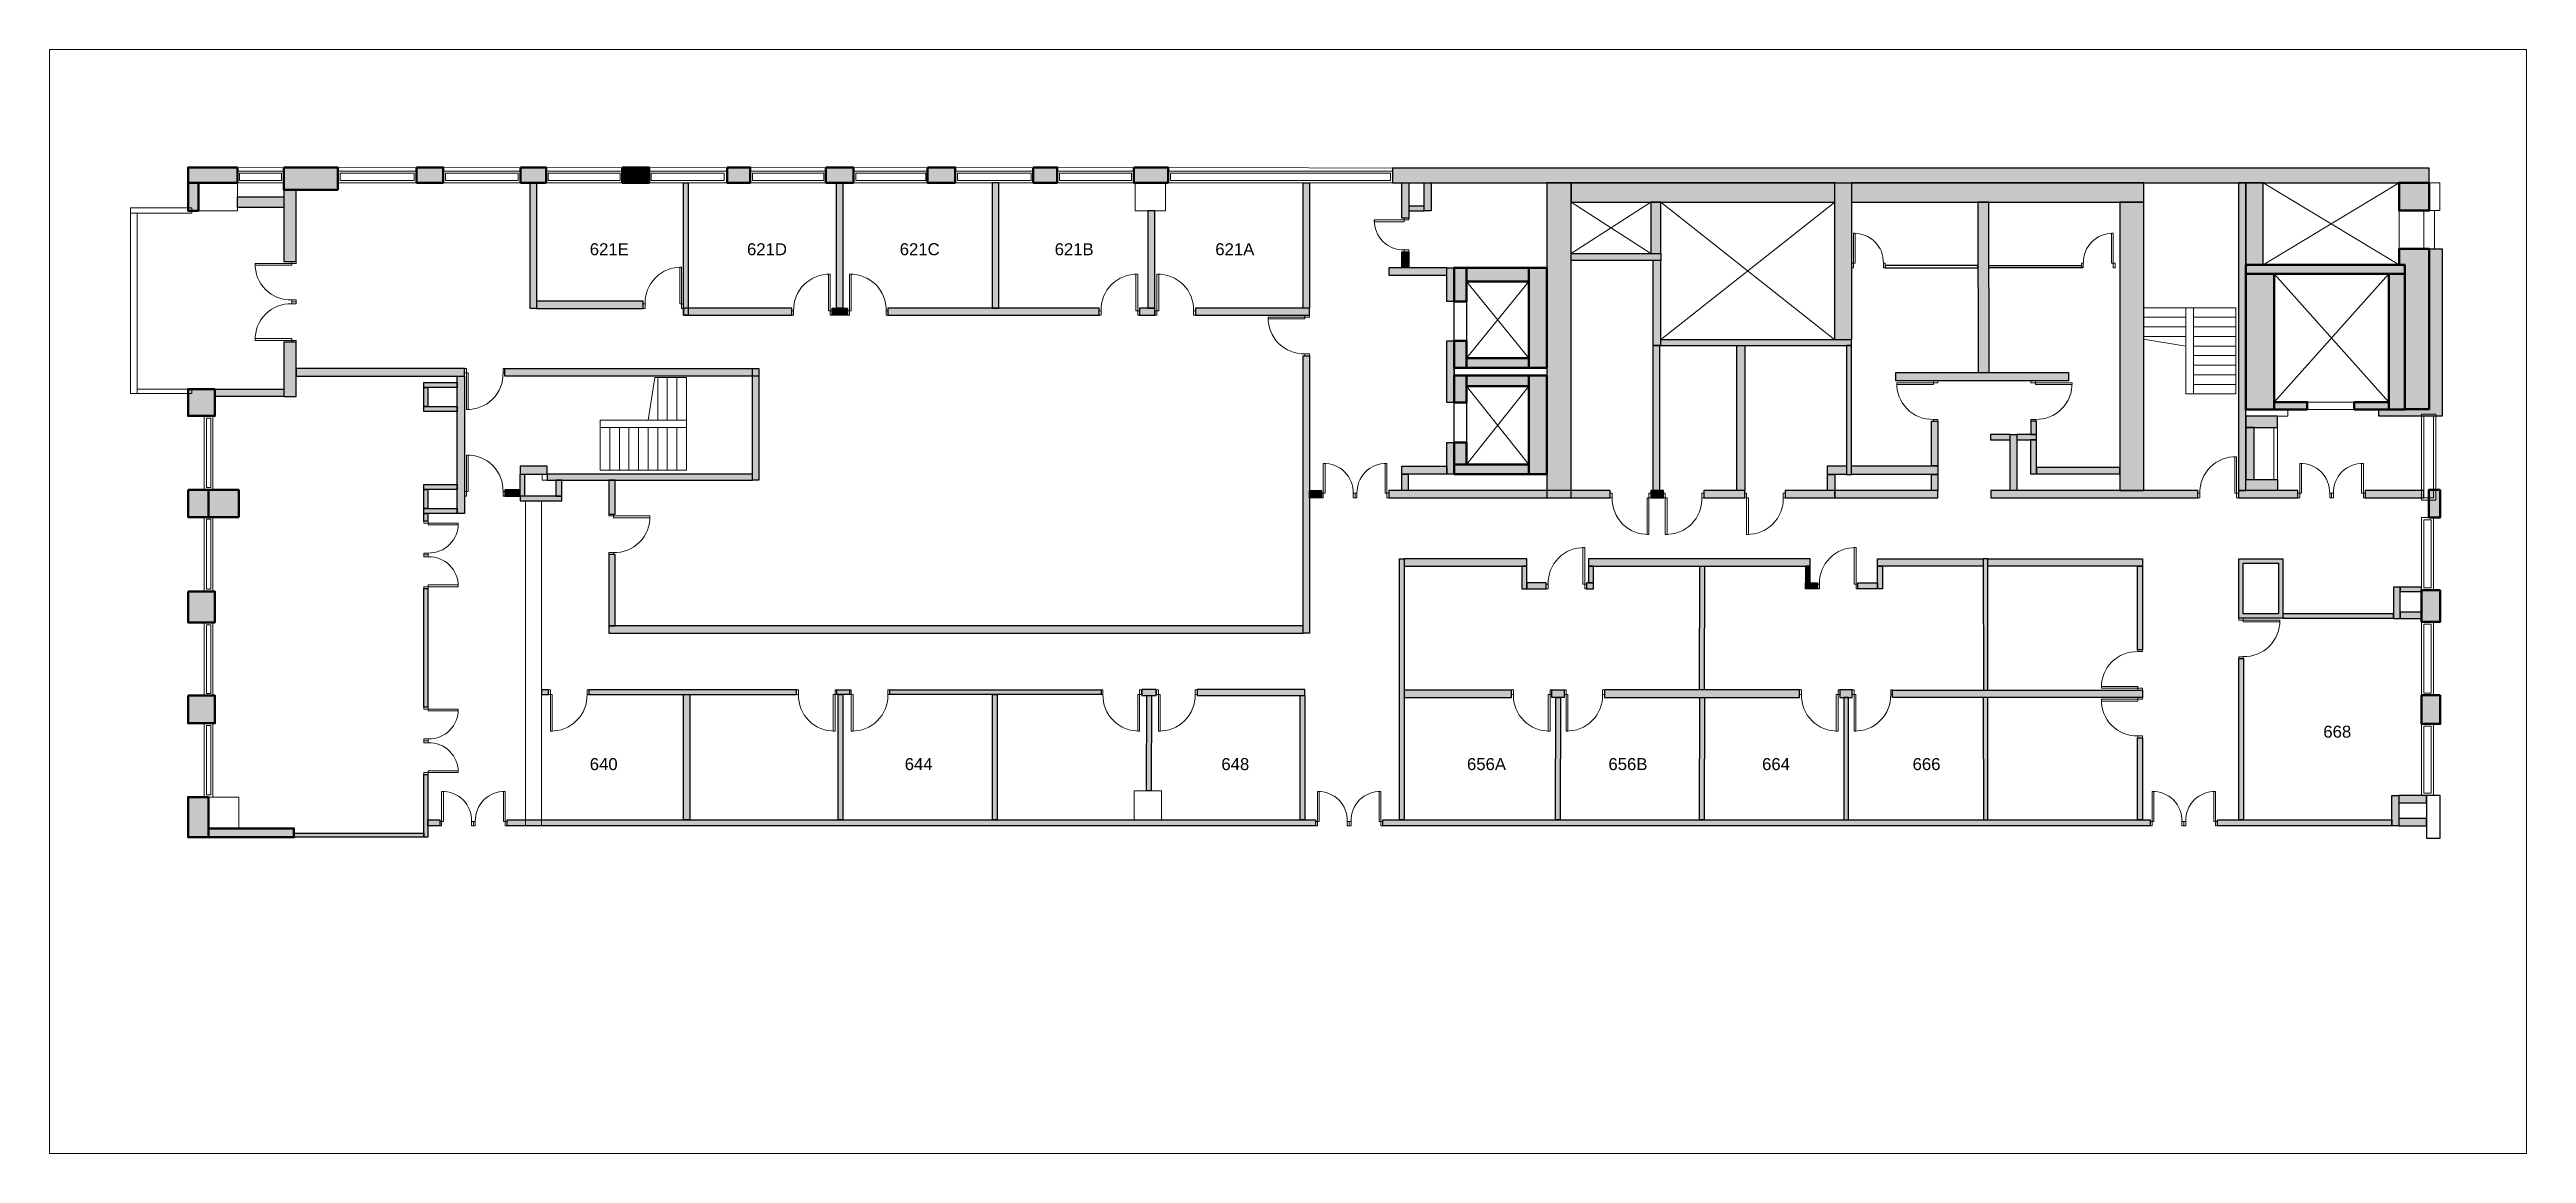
# Model space of a CAD drawing. Header units: millimetres. Extents: x 828494 to 5219521, y -272453 to 431064.
# Drawn here: x 2578504 to 2633695, y 12015 to 36612 of the extents above; entities that cross this region are included whole.
import ezdxf

# ---------------------------------------------------------------- set-up
doc = ezdxf.new("R2010")
doc.units = ezdxf.units.MM
doc.header["$LTSCALE"] = 5
doc.header["$MEASUREMENT"] = 0
doc.linetypes.add('1', pattern=[0])
for name, color, linetype, lineweight in [('Column-Mobius', 1, 'Continuous', 35), ('Elevation dark-Mobius', 40, 'Continuous', 18), ('Off-Mobius', 131, 'Continuous', 9), ('Sheet anno-Mobius', 7, '1', 13), ('Wall 150-Mobius', 50, 'Continuous', 30)]:
    doc.layers.add(name, color=color, linetype=linetype, lineweight=lineweight)
doc.styles.add('mobius1', font='arial.ttf')

msp = doc.modelspace()

# ---------------------------------------------------------------- texts
at = {"layer": 'Elevation dark-Mobius', "char_height": 266.7, "attachment_point": 1, "style": 'mobius1'}
for s, insert in [('621E', (2590541, 32295.8)), ('621D', (2594045, 32295.8)), ('621C', (2597447.5, 32295.8)), ('621B', (2600900, 32295.8)), ('621A', (2604479.5, 32295.8)), ('668', (2629168.5, 21545.8)), ('640', (2590541, 20823.8)), ('644', (2597559, 20823.8)), ('648', (2604614.5, 20823.8)), ('656A', (2610087.5, 20823.8)), ('656B', (2613239, 20823.8)), ('664', (2616662.5, 20823.8)), ('666', (2620017, 20823.8))]:
    msp.add_mtext_dynamic_manual_height_columns(s, width=2395.5, gutter_width=1, heights=[0], dxfattribs=dict(at, insert=insert))

# ---------------------------------------------------------------- blocks, each defined once
blk = doc.blocks.new('*U73')
for points in [[(-900, 100), (-858, 100), (-858, 0), (-900, 0)], [(0, 100), (-42, 100), (-42, 0), (0, 0)], [(-42, 0), (-42, -816), (-82, -816), (-82, 0)]]:
    blk.add_lwpolyline(points, close=True)
blk.add_arc((-65, -23), 793, 178.3123, 271.6877)
blk = doc.blocks.new('*U77')
for points in [[(42, 0), (42, 816), (82, 816), (82, 0)], [(0, -100), (42, -100), (42, 0), (0, 0)], [(900, -100), (858, -100), (858, 0), (900, 0)]]:
    blk.add_lwpolyline(points, close=True)
blk.add_arc((65, 23), 793, 358.3123, 91.6877)
blk = doc.blocks.new('*U78')
for points in [[(-750, 100), (-708, 100), (-708, 0), (-750, 0)], [(0, 100), (-42, 100), (-42, 0), (0, 0)], [(-42, 0), (-42, -666), (-82, -666), (-82, 0)]]:
    blk.add_lwpolyline(points, close=True)
blk.add_arc((-61, -19), 647, 178.3123, 271.6877)
blk = doc.blocks.new('*U79')
for points in [[(-42, 0), (-42, 816), (-82, 816), (-82, 0)], [(-900, -100), (-858, -100), (-858, 0), (-900, 0)], [(0, -100), (-42, -100), (-42, 0), (0, 0)]]:
    blk.add_lwpolyline(points, close=True)
blk.add_arc((-65, 23), 793, 88.3123, 181.6877)
blk = doc.blocks.new('*U80')
for points in [[(42, 0), (42, 816), (82, 816), (82, 0)], [(0, -100), (42, -100), (42, 0), (0, 0)], [(900, -100), (858, -100), (858, 0), (900, 0)]]:
    blk.add_lwpolyline(points, close=True)
blk.add_arc((65, 23), 793, 358.3123, 91.6877)
blk = doc.blocks.new('*U81')
for points in [[(0, 100), (42, 100), (42, 0), (0, 0)], [(900, 100), (858, 100), (858, 0), (900, 0)], [(42, 0), (42, -816), (82, -816), (82, 0)]]:
    blk.add_lwpolyline(points, close=True)
blk.add_arc((65, -23), 793, 268.3123, 1.6877)
blk = doc.blocks.new('*U82')
for points in [[(-900, 100), (-858, 100), (-858, 0), (-900, 0)], [(0, 100), (-42, 100), (-42, 0), (0, 0)], [(-42, 0), (-42, -816), (-82, -816), (-82, 0)]]:
    blk.add_lwpolyline(points, close=True)
blk.add_arc((-65, -23), 793, 178.3123, 271.6877)
blk = doc.blocks.new('*U83')
for points in [[(-42, 0), (-42, 666), (-82, 666), (-82, 0)], [(-750, -100), (-708, -100), (-708, 0), (-750, 0)], [(0, -100), (-42, -100), (-42, 0), (0, 0)]]:
    blk.add_lwpolyline(points, close=True)
blk.add_arc((-61, 19), 647, 88.3123, 181.6877)
blk = doc.blocks.new('*U84')
for points in [[(-750, 100), (-708, 100), (-708, 0), (-750, 0)], [(0, 100), (-42, 100), (-42, 0), (0, 0)], [(-42, 0), (-42, -666), (-82, -666), (-82, 0)]]:
    blk.add_lwpolyline(points, close=True)
blk.add_arc((-61, -19), 647, 178.3123, 271.6877)
blk = doc.blocks.new('*U75')
for points in [[(-42, 0), (-42, 816), (-82, 816), (-82, 0)], [(-900, -100), (-858, -100), (-858, 0), (-900, 0)], [(0, -100), (-42, -100), (-42, 0), (0, 0)]]:
    blk.add_lwpolyline(points, close=True)
blk.add_arc((-65, 23), 793, 88.3123, 181.6877)
blk = doc.blocks.new('*U85')
for points in [[(-900, 100), (-858, 100), (-858, 0), (-900, 0)], [(0, 100), (-42, 100), (-42, 0), (0, 0)], [(-42, 0), (-42, -816), (-82, -816), (-82, 0)]]:
    blk.add_lwpolyline(points, close=True)
blk.add_arc((-65, -23), 793, 178.3123, 271.6877)
blk = doc.blocks.new('*U74')
for points in [[(0, 100), (42, 100), (42, 0), (0, 0)], [(900, 100), (858, 100), (858, 0), (900, 0)], [(42, 0), (42, -816), (82, -816), (82, 0)]]:
    blk.add_lwpolyline(points, close=True)
blk.add_arc((65, -23), 793, 268.3123, 1.6877)
blk = doc.blocks.new('*U86')
for points in [[(-900, 100), (-858, 100), (-858, 0), (-900, 0)], [(0, 100), (-42, 100), (-42, 0), (0, 0)], [(-42, 0), (-42, -816), (-82, -816), (-82, 0)]]:
    blk.add_lwpolyline(points, close=True)
blk.add_arc((-65, -23), 793, 178.3123, 271.6877)
blk = doc.blocks.new('*U90')
for points in [[(0, 100), (42, 100), (42, 0), (0, 0)], [(900, 100), (858, 100), (858, 0), (900, 0)], [(42, 0), (42, -816), (82, -816), (82, 0)]]:
    blk.add_lwpolyline(points, close=True)
blk.add_arc((65, -23), 793, 268.3123, 1.6877)
blk = doc.blocks.new('*U91')
for points in [[(-42, 0), (-42, 816), (-82, 816), (-82, 0)], [(-900, -100), (-858, -100), (-858, 0), (-900, 0)], [(0, -100), (-42, -100), (-42, 0), (0, 0)]]:
    blk.add_lwpolyline(points, close=True)
blk.add_arc((-65, 23), 793, 88.3123, 181.6877)

# ---------------------------------------------------------------- hatches: boundary and pattern name
at = {"layer": 'Sheet anno-Mobius', "true_color": 0x000000}
h = msp.add_hatch(color=18, dxfattribs=at)
h.dxf.hatch_style = 1
h.paths.add_polyline_path([(2582689.3, 33986.2), (2581592.1, 33986.2), (2581592.1, 33643.5), (2582689.3, 33643.5)])
h.paths.add_polyline_path([(2581821.3, 33643.5), (2581592.1, 33643.5), (2581592.1, 33021.5), (2581821.3, 33021.5)])
h.paths.add_polyline_path([(2583723.8, 33986.2), (2584927.5, 33986.2), (2584927.5, 33489.4), (2583723.8, 33489.4)])
h.paths.add_polyline_path([(2586681.7, 33986.2), (2587275, 33986.2), (2587275, 33643.5), (2586681.7, 33643.5)])
h.paths.add_polyline_path([(2588999.6, 33986.2), (2589567.4, 33986.2), (2589567.4, 33643.5), (2588999.6, 33643.5)])
h.paths.add_polyline_path([(2591263.7, 33986.2), (2591862, 33986.2), (2591862, 33643.5), (2591263.7, 33643.5)], flags=17)
h.paths.add_polyline_path([(2591263.7, 33986.2), (2591862, 33986.2), (2591862, 33643.5), (2591263.7, 33643.5)], flags=17)
h.paths.add_polyline_path([(2593601.6, 33986.2), (2594116.4, 33986.2), (2594116.4, 33643.5), (2593601.6, 33643.5)])
h.paths.add_polyline_path([(2595803.3, 33986.2), (2596417.6, 33986.2), (2596417.6, 33643.5), (2595803.3, 33643.5)])
h.paths.add_polyline_path([(2598064.4, 33986.2), (2598683.7, 33986.2), (2598683.7, 33643.5), (2598064.4, 33643.5)])
h.paths.add_polyline_path([(2600424.5, 33986.2), (2600959.6, 33986.2), (2600959.6, 33643.5), (2600424.5, 33643.5)])
h.paths.add_polyline_path([(2602661.8, 33986.2), (2603428.8, 33986.2), (2603428.8, 33643.5), (2602661.8, 33643.5)])
h.paths.add_polyline_path([(2610080, 31439.7), (2611463, 31439.7), (2611463, 31749.2), (2610080, 31749.2)])
h.paths.add_polyline_path([(2609802, 30994.2), (2610080, 30994.2), (2610080, 31749.2), (2609802, 31749.2)])
h.paths.add_polyline_path([(2611865.5, 31749.2), (2611463, 31749.2), (2611463, 29516), (2611865.5, 29516)])
h.paths.add_polyline_path([(2611463, 29516), (2610080, 29516), (2610080, 29732.7), (2611463, 29732.7)])
h.paths.add_polyline_path([(2609802, 29516), (2610080, 29516), (2610080, 30122.2), (2609802, 30122.2)])
h.paths.add_polyline_path([(2610080, 29112.7), (2611463, 29112.7), (2611463, 29350), (2610080, 29350)])
h.paths.add_polyline_path([(2609802, 28743.7), (2610080, 28743.7), (2610080, 29350), (2609802, 29350)])
h.paths.add_polyline_path([(2611865.5, 29350), (2611463, 29350), (2611463, 27152.7), (2611865.5, 27152.7)])
h.paths.add_polyline_path([(2611463, 27152.7), (2609802, 27152.7), (2609802, 27369.5), (2611463, 27369.5)])
h.paths.add_polyline_path([(2609802, 27369.5), (2610080, 27369.5), (2610080, 27856.7), (2609802, 27856.7)])
h.paths.add_polyline_path([(2630982.5, 31811.2), (2627439.5, 31811.2), (2627439.5, 31612.2), (2630982.5, 31612.2)])
h.paths.add_polyline_path([(2628076, 31612.2), (2627439.5, 31612.2), (2627439.5, 28591.2), (2628076, 28591.2)])
h.paths.add_polyline_path([(2630982.5, 31612.2), (2630626, 31612.2), (2630626, 28591.2), (2630982.5, 28591.2)])
h.paths.add_polyline_path([(2628809, 28591.2), (2628076, 28591.2), (2628076, 28756.7), (2628809, 28756.7)])
h.paths.add_polyline_path([(2630626, 28591.2), (2629856.8, 28591.2), (2629856.8, 28756.7), (2630626, 28756.7)])
h.paths.add_polyline_path([(2631527.1, 33643.5), (2630858, 33643.5), (2630858, 33025.2), (2631527.1, 33025.2)])
h.paths.add_polyline_path([(2631775.5, 26804.2), (2631521, 26804.2), (2631521, 26185.2), (2631775.5, 26185.2)])
h.paths.add_polyline_path([(2631775.5, 24565.7), (2631357.5, 24565.7), (2631357.5, 23861.2), (2631775.5, 23861.2)])
h.paths.add_polyline_path([(2631775.5, 22223.2), (2631357.5, 22223.2), (2631357.5, 21586.2), (2631775.5, 21586.2)])
edge = h.paths.add_edge_path()
edge.add_line((2631410, 32169.2), (2630858, 32169.2))
edge.add_line((2630858, 32169.2), (2630858, 31811.2))
edge.add_line((2630858, 31811.2), (2630982.5, 31811.2))
edge.add_line((2630982.5, 31811.2), (2630982.5, 28601.7))
edge.add_line((2630982.5, 28601.7), (2631528, 28601.7))
edge.add_line((2631528, 28601.7), (2631528, 32169.2))
edge.add_line((2631528, 32169.2), (2630866.5, 32169.2))
h = msp.add_hatch(color=18, dxfattribs=at)
h.dxf.hatch_style = 1
h.paths.add_polyline_path([(2589352.8, 33643.5), (2589214.3, 33643.5), (2589214.3, 30843.6), (2589352.8, 30843.6)])
h.paths.add_polyline_path([(2592736, 33643.5), (2592631, 33643.5), (2592631, 30690.2), (2592736, 30690.2)])
h.paths.add_polyline_path([(2608431, 33643.5), (2631527.1, 33643.5), (2631527.1, 33966.1), (2608431, 33966.1)])
h.paths.add_polyline_path([(2608789, 32856.2), (2608635.5, 32856.2), (2608635.5, 33643.5), (2608789, 33643.5)])
h.paths.add_polyline_path([(2609286, 33015.7), (2609132.5, 33015.7), (2609132.5, 33643.5), (2609286, 33643.5)])
h.paths.add_polyline_path([(2608789, 33015.7), (2609132.5, 33015.7), (2609132.5, 33120.2), (2608789, 33120.2)])
h.paths.add_polyline_path([(2609802, 30994.2), (2610080, 30994.2), (2610080, 31749.2), (2609802, 31749.2)])
h.paths.add_polyline_path([(2609636, 31749.2), (2609802, 31749.2), (2609802, 30994.2), (2609636, 30994.2)])
h.paths.add_polyline_path([(2608343.5, 31586.7), (2609636, 31586.7), (2609636, 31749.2), (2608343.5, 31749.2)])
h.paths.add_polyline_path([(2609636, 30122.2), (2609802, 30122.2), (2609802, 28743.7), (2609636, 28743.7)])
h.paths.add_polyline_path([(2608635.5, 27331.2), (2609636, 27331.2), (2609636, 27152.7), (2608635.5, 27152.7)])
h.paths.add_polyline_path([(2609636, 27856.7), (2609802, 27856.7), (2609802, 27152.7), (2609636, 27152.7)])
h.paths.add_polyline_path([(2608343.5, 26623.7), (2613281.5, 26623.7), (2613281.5, 26786.7), (2608343.5, 26786.7)])
h.paths.add_polyline_path([(2608635.5, 27152.7), (2608774, 27152.7), (2608774, 26786.7), (2608635.5, 26786.7)])
h.paths.add_polyline_path([(2606575, 23605), (2606436.5, 23605), (2606436.5, 29790.2), (2606575, 29790.2)])
h.paths.add_polyline_path([(2588652, 29507.2), (2594308.5, 29507.2), (2594308.5, 29335.4), (2588652, 29335.4)])
h.paths.add_polyline_path([(2594308.5, 27018.7), (2594167.5, 27018.7), (2594167.5, 29335.4), (2594308.5, 29335.4)])
h.paths.add_polyline_path([(2589592, 27018.7), (2594167.5, 27018.7), (2594167.5, 27152.2), (2589592, 27152.2)])
h.paths.add_polyline_path([(2589922.5, 27018.7), (2589785, 27018.7), (2589785, 26659.7), (2589922.5, 26659.7)])
h.paths.add_polyline_path([(2589592, 27328.7), (2588993.5, 27328.7), (2588993.5, 27152.2), (2589592, 27152.2)])
h.paths.add_polyline_path([(2588993.5, 27152.2), (2589086.5, 27152.2), (2589086.5, 26659.7), (2588993.5, 26659.7)])
h.paths.add_polyline_path([(2588993.5, 26558.2), (2589922.5, 26558.2), (2589922.5, 26659.7), (2588993.5, 26659.7)])
h = msp.add_hatch(color=18, dxfattribs=at)
h.dxf.hatch_style = 1
h.paths.add_polyline_path([(2591263.7, 33986.2), (2591862, 33986.2), (2591862, 33643.5), (2591263.7, 33643.5)])
h = msp.add_hatch(color=18, dxfattribs=at)
h.dxf.hatch_style = 1
h.paths.add_polyline_path([(2583723.8, 31890), (2584001, 31890), (2584001, 33489.4), (2583723.8, 33489.4)])
h.paths.add_polyline_path([(2583723.8, 33088.5), (2582689.3, 33088.5), (2582689.3, 33332.5), (2583723.8, 33332.5)])
h = msp.add_hatch(color=18, dxfattribs=at)
h.dxf.hatch_style = 1
h.paths.add_polyline_path([(2596179.7, 30848.7), (2596041.2, 30848.7), (2596041.2, 33643.5), (2596179.7, 33643.5)])
h.paths.add_polyline_path([(2597186.5, 30690.2), (2601892.5, 30690.2), (2601892.5, 30848.7), (2597186.5, 30848.7)])
h.paths.add_polyline_path([(2599656, 33643.5), (2599506.5, 33643.5), (2599506.5, 30848.7), (2599656, 30848.7)])
h.paths.add_polyline_path([(2603129, 33021.5), (2602976.5, 33021.5), (2602976.5, 30848.7), (2603129, 30848.7)])
h.paths.add_polyline_path([(2602792.5, 30690.2), (2603133.5, 30690.2), (2603133.5, 30848.7), (2602792.5, 30848.7)])
h.paths.add_polyline_path([(2604037.5, 30690.2), (2606575, 30690.2), (2606575, 30848.7), (2604037.5, 30848.7)])
h.paths.add_polyline_path([(2606575, 30848.7), (2606436.5, 30848.7), (2606436.5, 33643.5), (2606575, 33643.5)])
h = msp.add_hatch(color=18, dxfattribs=at)
h.dxf.hatch_style = 1
h.paths.add_polyline_path([(2612409.5, 33643.5), (2611865.5, 33643.5), (2611865.5, 26623.7), (2612409.5, 26623.7)])
h = msp.add_hatch(color=18, dxfattribs=at)
h.dxf.hatch_style = 1
h.paths.add_polyline_path([(2614384.5, 30017.7), (2614232, 30017.7), (2614232, 26786.7), (2614384.5, 26786.7)])
h.paths.add_polyline_path([(2614232, 30017.7), (2614405, 30017.7), (2614405, 31909.7), (2614232, 31909.7)])
h.paths.add_polyline_path([(2612409.5, 32064.2), (2614405, 32064.2), (2614405, 31909.7), (2612409.5, 31909.7)])
h.paths.add_polyline_path([(2614181.5, 32064.2), (2614405, 32064.2), (2614405, 33213.2), (2614181.5, 33213.2)])
h.paths.add_polyline_path([(2616277, 26786.7), (2616099.5, 26786.7), (2616099.5, 30017.7), (2616277, 30017.7)])
h.paths.add_polyline_path([(2615363, 26623.7), (2616277, 26623.7), (2616277, 26786.7), (2615363, 26786.7)])
h.paths.add_polyline_path([(2617177, 26623.7), (2618283, 26623.7), (2618283, 26786.7), (2617177, 26786.7)])
h.paths.add_polyline_path([(2618283, 26623.7), (2620579.5, 26623.7), (2620579.5, 26786.7), (2618283, 26786.7)])
h.paths.add_polyline_path([(2618658, 27333.7), (2620579.5, 27333.7), (2620579.5, 27144.7), (2618658, 27144.7)])
h.paths.add_polyline_path([(2618283, 26786.7), (2618123.5, 26786.7), (2618123.5, 27144.7), (2618283, 27144.7)])
h.paths.add_polyline_path([(2618123.5, 27333.7), (2618540.5, 27333.7), (2618540.5, 27144.7), (2618123.5, 27144.7)])
h.paths.add_polyline_path([(2618658, 30017.7), (2618540.5, 30017.7), (2618540.5, 27144.7), (2618658, 27144.7)])
h.paths.add_polyline_path([(2620579.5, 26786.7), (2620437.5, 26786.7), (2620437.5, 27144.7), (2620579.5, 27144.7)])
h.paths.add_polyline_path([(2621753, 27912.7), (2622189.5, 27912.7), (2622189.5, 28032.7), (2621753, 28032.7)])
h.paths.add_polyline_path([(2622338, 27912.7), (2622774.5, 27912.7), (2622774.5, 28032.7), (2622338, 28032.7)])
h.paths.add_polyline_path([(2622774.5, 27154.2), (2624635, 27154.2), (2624635, 27299.7), (2622774.5, 27299.7)])
h.paths.add_polyline_path([(2622643, 27154.2), (2622774.5, 27154.2), (2622774.5, 27912.7), (2622643, 27912.7)])
h.paths.add_polyline_path([(2621761, 26623.7), (2626375.5, 26623.7), (2626375.5, 26786.7), (2621761, 26786.7)])
h.paths.add_polyline_path([(2630102.5, 26623.7), (2631408, 26623.7), (2631408, 26786.7), (2630102.5, 26786.7)])
h.paths.add_polyline_path([(2631528, 32169.2), (2631817, 32169.2), (2631817, 28440.2), (2630407, 28440.2), (2630407, 28591.2), (2631528, 28601.7)])
h.paths.add_polyline_path([(2621474.5, 29418.7), (2621726, 29418.7), (2621719.2, 33213.2), (2621467.8, 33213.2)])
h.paths.add_polyline_path([(2619640, 29418.7), (2623487.5, 29418.7), (2623487.5, 29229.7), (2619640, 29229.7)])
h.paths.add_polyline_path([(2618658, 33213.2), (2625167, 33213.2), (2625167, 33643.5), (2618658, 33643.5)])
h.paths.add_polyline_path([(2625167, 33213.2), (2624635, 33213.2), (2624635, 26786.7), (2625167, 26786.7)])
h.paths.add_polyline_path([(2627828.5, 33643.5), (2627439.5, 33643.5), (2627439.5, 31811.2), (2627828.5, 31811.2)])
h.paths.add_polyline_path([(2627630.5, 28193.7), (2627439.5, 28193.7), (2627439.5, 27034.7), (2627630.5, 27034.7)])
h.paths.add_polyline_path([(2628145, 28444.2), (2627439.5, 28444.2), (2627439.5, 28193.7), (2628145, 28193.7)])
h.paths.add_polyline_path([(2627275.5, 26786.7), (2627439.5, 26786.7), (2627439.5, 33643.5), (2627275.5, 33643.5)])
h.paths.add_polyline_path([(2628145, 26786.7), (2627439.5, 26786.7), (2627439.5, 27034.7), (2628145, 27034.7)])
h.paths.add_polyline_path([(2627275.5, 26623.7), (2628602.5, 26623.7), (2628602.5, 26786.7), (2627275.5, 26786.7)])
h.paths.add_polyline_path([(2618658, 30142.2), (2618280.5, 30142.2), (2618280.5, 33643.5), (2618658, 33643.5)])
h.paths.add_polyline_path([(2614396.5, 30017.7), (2618658, 30017.7), (2618658, 30142.2), (2614396.5, 30142.2)])
h.paths.add_polyline_path([(2612409.5, 33213.2), (2618280.5, 33213.2), (2618280.5, 33643.5), (2612409.5, 33643.5)])
h = msp.add_hatch(color=18, dxfattribs=at)
h.dxf.hatch_style = 1
h.paths.add_polyline_path([(2608789, 31749.2), (2608635.5, 31749.2), (2608635.5, 32106.2), (2608789, 32106.2)])
h = msp.add_hatch(color=18, dxfattribs=at)
h.dxf.hatch_style = 1
h.paths.add_polyline_path([(2631528, 32169.2), (2630858, 32169.2), (2630858, 31811.2), (2630982.5, 31811.2), (2630982.5, 28601.7), (2631528, 28601.7)])
h = msp.add_hatch(color=18, dxfattribs=at)
h.dxf.hatch_style = 1
h.paths.add_polyline_path([(2589352.8, 30843.6), (2591731, 30843.6), (2591731, 31002.1), (2589352.8, 31002.1)])
h = msp.add_hatch(color=18, dxfattribs=at)
h.dxf.hatch_style = 1
h.paths.add_polyline_path([(2592631, 30690.2), (2595041.5, 30690.2), (2595041.5, 30848.7), (2592631, 30848.7)])
h = msp.add_hatch(color=18, dxfattribs=at)
h.dxf.hatch_style = 1
h.paths.add_polyline_path([(2595941.5, 30848.7), (2596286.5, 30848.7), (2596286.5, 30690.2), (2595941.5, 30690.2)])
h = msp.add_hatch(color=18, dxfattribs=at)
h.dxf.hatch_style = 1
h.paths.add_polyline_path([(2587752, 29507.2), (2584001, 29507.2), (2584001, 29335.4), (2587752, 29335.4)])
h.paths.add_polyline_path([(2583723.8, 28881), (2584001, 28881), (2584001, 30090), (2583723.8, 30090)])
h.paths.add_polyline_path([(2582190.8, 29045.9), (2583723.8, 29045.9), (2583723.8, 28881), (2582190.8, 28881)])
at = {"layer": 'Sheet anno-Mobius', "true_color": 0xffffff}
h = msp.add_hatch(color=7, dxfattribs=at)
h.dxf.hatch_style = 1
h.paths.add_polyline_path([(2587585, 29335.4), (2587752, 29335.4), (2587752, 26277.5), (2587585, 26277.5)])
at = {"layer": 'Sheet anno-Mobius', "true_color": 0x000000}
h = msp.add_hatch(color=18, dxfattribs=at)
h.dxf.hatch_style = 1
h.paths.add_polyline_path([(2587585, 29335.4), (2587752, 29335.4), (2587752, 26277.5), (2587585, 26277.5)])
h = msp.add_hatch(color=18, dxfattribs=at)
h.dxf.hatch_style = 1
h.paths.add_polyline_path([(2582190.8, 29045.9), (2581592.1, 29045.9), (2581592.1, 28447.5), (2582190.8, 28447.5)])
h.paths.add_polyline_path([(2582719, 26194.9), (2582046.3, 26194.9), (2582046.3, 26798.4), (2582719, 26798.4)])
h.paths.add_polyline_path([(2581592.1, 26798.4), (2582046.3, 26798.4), (2582046.3, 26194.9), (2581592.1, 26194.9)])
h.paths.add_polyline_path([(2581592.1, 24534.4), (2582190.8, 24534.4), (2582190.8, 23846.3), (2581592.1, 23846.3)])
h.paths.add_polyline_path([(2581592.1, 22216.2), (2582190.8, 22216.2), (2582190.8, 21600.2), (2581592.1, 21600.2)])
h.paths.add_polyline_path([(2582046.3, 19954), (2581592.1, 19954), (2581592.1, 19060.3), (2582046.3, 19060.3)])
h.paths.add_polyline_path([(2582046.3, 19060.3), (2583950.9, 19060.3), (2583950.9, 19256.4), (2582046.3, 19256.4)])
h = msp.add_hatch(color=18, dxfattribs=at)
h.dxf.hatch_style = 1
h.paths.add_polyline_path([(2586842, 26277.5), (2586935, 26277.5), (2586935, 26101), (2586842, 26101)])
h.paths.add_polyline_path([(2586842, 26812), (2586934.5, 26812), (2586934.5, 26383), (2586842, 26383)])
h.paths.add_polyline_path([(2587585, 26812), (2586842, 26812), (2586842, 26917.5), (2587585, 26917.5)])
h.paths.add_polyline_path([(2587585, 26277.5), (2586842, 26277.5), (2586842, 26383), (2587585, 26383)])
h.paths.add_polyline_path([(2586842, 29084.5), (2586934.5, 29084.5), (2586934.5, 28655.5), (2586842, 28655.5)])
h.paths.add_polyline_path([(2587585, 29084.5), (2586842, 29084.5), (2586842, 29190), (2587585, 29190)])
h.paths.add_polyline_path([(2587585, 28550), (2586842, 28550), (2586842, 28655.5), (2587585, 28655.5)])
h.paths.add_polyline_path([(2583950.9, 19060.3), (2583950.9, 19153.3), (2586842, 19153.3), (2586842, 19060.3)])
h.paths.add_polyline_path([(2586842, 20459), (2586935, 20459), (2586935, 19060.3), (2586842, 19060.3)])
h.paths.add_polyline_path([(2587199, 19314.5), (2586935, 19314.5), (2586935, 19447.5), (2587199, 19447.5)])
h.paths.add_polyline_path([(2586842, 24601), (2586935, 24601), (2586935, 21959), (2586842, 21959)])
h = msp.add_hatch(color=18, dxfattribs=at)
h.dxf.hatch_style = 1
h.paths.add_polyline_path([(2620579.5, 27333.7), (2620437.5, 27333.7), (2620437.5, 28329.7), (2620579.5, 28329.7)])
h.paths.add_polyline_path([(2622189.5, 28032.7), (2622338, 28032.7), (2622338, 26786.7), (2622189.5, 26786.7)])
h.paths.add_polyline_path([(2622654.5, 28329.7), (2622654.5, 28032.7), (2622774.5, 28032.7), (2622774.5, 28329.7)])
h = msp.add_hatch(color=18, dxfattribs=at)
h.dxf.hatch_style = 1
h.paths.add_polyline_path([(2588652.1, 26661.2), (2588993.5, 26661.2), (2588993.5, 26798.4), (2588652.1, 26798.4)])
h = msp.add_hatch(color=18, dxfattribs=at)
h.dxf.hatch_style = 1
h.paths.add_polyline_path([(2591104.5, 27018.7), (2590967, 27018.7), (2590967, 26261), (2591104.5, 26261)])
h = msp.add_hatch(color=18, dxfattribs=at)
h.dxf.hatch_style = 1
h.paths.add_polyline_path([(2606575, 26786.7), (2606843.5, 26786.7), (2606843.5, 26623.7), (2606575, 26623.7)])
h = msp.add_hatch(color=18, dxfattribs=at)
h.dxf.hatch_style = 1
h.paths.add_polyline_path([(2614181.5, 26623.7), (2614463, 26623.7), (2614463, 26786.7), (2614181.5, 26786.7)])
h = msp.add_hatch(color=18, dxfattribs=at)
h.dxf.hatch_style = 1
h.paths.add_polyline_path([(2591104.5, 25361), (2590967, 25361), (2590967, 23768), (2591104.5, 23768)])
h = msp.add_hatch(color=18, dxfattribs=at)
h.dxf.hatch_style = 1
h.paths.add_polyline_path([(2608585.5, 25267), (2608689, 25267), (2608685.5, 19447.5), (2608582, 19447.5)])
h.paths.add_polyline_path([(2608689, 25104), (2611417.5, 25104), (2611417.5, 25267), (2608689, 25267)])
h.paths.add_polyline_path([(2611417.5, 24598.5), (2611853.7, 24598.5), (2611853.7, 24728.5), (2611417.5, 24728.5)])
h.paths.add_polyline_path([(2611417.5, 25104), (2611308, 25104), (2611308, 24598.5), (2611417.5, 24598.5)])
h.paths.add_polyline_path([(2612798, 25104), (2617738, 25104), (2617738, 25267), (2612798, 25267)])
h.paths.add_polyline_path([(2612907.5, 25104), (2612798, 25104), (2612798, 24728.5), (2612907.5, 24728.5)])
h.paths.add_polyline_path([(2612753.7, 24598.5), (2612907.5, 24598.5), (2612907.5, 24728.5), (2612753.7, 24728.5)])
h.paths.add_polyline_path([(2615274, 25104), (2615377.5, 25104), (2615374, 22342), (2615270.5, 22342)])
h.paths.add_polyline_path([(2617497.6, 22342), (2613152.5, 22342), (2613152.5, 22176.5), (2617497.6, 22176.5)])
h.paths.add_polyline_path([(2615274, 22176.5), (2615377.5, 22176.5), (2615374, 19447.5), (2615270.5, 19447.5)])
h.paths.add_polyline_path([(2612064.2, 22176.5), (2612167.8, 22176.5), (2612164.2, 19447.5), (2612060.8, 19447.5)])
h.paths.add_polyline_path([(2611979.5, 22342), (2612252.5, 22342), (2612252.5, 22176.5), (2611979.5, 22176.5)])
h.paths.add_polyline_path([(2608689, 22176.5), (2611079.5, 22176.5), (2611079.5, 22339.5), (2608689, 22339.5)])
h.paths.add_polyline_path([(2618672, 22342), (2618399, 22342), (2618399, 22176.5), (2618672, 22176.5)])
h.paths.add_polyline_path([(2618587.2, 22176.5), (2618483.8, 22176.5), (2618487.2, 19447.5), (2618590.8, 19447.5)])
h.paths.add_polyline_path([(2621693, 22176.5), (2621589.5, 22176.5), (2621593, 19447.5), (2621696.5, 19447.5)])
h.paths.add_polyline_path([(2625138.5, 22176.5), (2619572, 22176.5), (2619572, 22339.5), (2625138.5, 22339.5)])
h.paths.add_polyline_path([(2621693, 25267), (2621589.5, 25267), (2621593, 22339.5), (2621696.5, 22339.5)])
h.paths.add_polyline_path([(2625029, 25104), (2625138.5, 25104), (2625138.5, 23239.5), (2625029, 23239.5)])
h.paths.add_polyline_path([(2625138.5, 25103.8), (2621693, 25104), (2621693, 25267), (2625138.5, 25266.8)])
h.paths.add_polyline_path([(2621589.5, 25103.8), (2619234, 25104), (2619234, 25267), (2621589.5, 25266.8)])
h.paths.add_polyline_path([(2619234, 24598.5), (2618797.8, 24598.5), (2618797.8, 24728.5), (2619234, 24728.5)])
h.paths.add_polyline_path([(2619234, 25104), (2619343.5, 25104), (2619343.5, 24598.5), (2619234, 24598.5)])
h.paths.add_polyline_path([(2625029, 21276.5), (2625138.5, 21276.5), (2625138.5, 19447.5), (2625029, 19447.5)])
h.paths.add_polyline_path([(2627282.5, 23042), (2627392, 23042), (2627392, 19447.5), (2627282.5, 19447.5)])
h.paths.add_polyline_path([(2627382.5, 25166.8), (2628167.5, 25166.8), (2628167.5, 24042), (2627382.5, 24042)], flags=16)
h.paths.add_polyline_path([(2627282.5, 25266.8), (2628267.5, 25266.8), (2628267.5, 23942), (2627282.5, 23942)])
h.paths.add_polyline_path([(2630881.5, 24635), (2630732.5, 24635), (2630732.5, 23933), (2630881.5, 23933)])
h.paths.add_polyline_path([(2631357.5, 24635), (2630881.5, 24635), (2630881.5, 24533), (2631357.5, 24533)])
h.paths.add_polyline_path([(2630881.5, 23933), (2631357.5, 23933), (2631357.5, 24072.5), (2630881.5, 24072.5)])
h.paths.add_polyline_path([(2628267.5, 23942), (2630732.5, 23942), (2630732.5, 24042), (2628267.5, 24042)])
h = msp.add_hatch(color=18, dxfattribs=at)
h.dxf.hatch_style = 1
h.paths.add_polyline_path([(2617897.8, 24598.5), (2617628.5, 24598.5), (2617628.5, 24728.5), (2617897.8, 24728.5)])
h.paths.add_polyline_path([(2617738, 25104), (2617628.5, 25104), (2617628.5, 24728.5), (2617738, 24728.5)])
h = msp.add_hatch(color=18, dxfattribs=at)
h.dxf.hatch_style = 1
h.paths.add_polyline_path([(2590967, 23605), (2606436.5, 23605), (2606436.5, 23768), (2590967, 23768)])
h = msp.add_hatch(color=18, dxfattribs=at)
h.dxf.hatch_style = 1
h.paths.add_polyline_path([(2595150, 22342), (2590522.5, 22342), (2590522.5, 22242), (2595150, 22242)])
h.paths.add_polyline_path([(2592631, 22242), (2592772.5, 22242), (2592772.5, 19447.5), (2592631, 19447.5)])
h.paths.add_polyline_path([(2589622.5, 22342), (2589467.5, 22342), (2589467.5, 22242), (2589622.5, 22242)])
h.paths.add_polyline_path([(2606712.5, 19314.5), (2588699, 19314.5), (2588699, 19447.5), (2606712.5, 19447.5)])
h.paths.add_polyline_path([(2596079.5, 22242), (2596183, 22242), (2596183, 19447.5), (2596079.5, 19447.5)])
h.paths.add_polyline_path([(2599517.5, 22242), (2599621, 22242), (2599621, 19447.5), (2599517.5, 19447.5)])
h.paths.add_polyline_path([(2597226.5, 22342), (2601934.5, 22342), (2601934.5, 22242), (2597226.5, 22242)])
h.paths.add_polyline_path([(2596050, 22342), (2596326.5, 22342), (2596326.5, 22242), (2596050, 22242)])
h.paths.add_polyline_path([(2602951.5, 22217), (2603055, 22217), (2603051.5, 20091), (2602948, 20091)])
h.paths.add_polyline_path([(2602842, 22217), (2603164.5, 22217), (2603164.5, 22350), (2602842, 22350)])
h.paths.add_polyline_path([(2604072, 22217), (2606476.6, 22217), (2606476.6, 22350), (2604072, 22350)])
h.paths.add_polyline_path([(2606373, 22217), (2606476.5, 22217), (2606473, 19447.5), (2606369.5, 19447.5)])
h = msp.add_hatch(color=18, dxfattribs=at)
h.dxf.hatch_style = 1
h.paths.add_polyline_path([(2630695, 19992.2), (2630850, 19992.2), (2630850, 19314.5), (2630695, 19314.5)])
h.paths.add_polyline_path([(2631465.5, 19992.2), (2630850, 19992.2), (2630850, 19830.7), (2631465.5, 19830.7)])
h.paths.add_polyline_path([(2631465.5, 19476), (2630850, 19476), (2630850, 19314.5), (2631465.5, 19314.5)])
h = msp.add_hatch(color=18, dxfattribs=at)
h.dxf.hatch_style = 1
h.paths.add_polyline_path([(2625310, 19314.5), (2608212.5, 19314.5), (2608212.5, 19447.5), (2625310, 19447.5)])
h = msp.add_hatch(color=18, dxfattribs=at)
h.dxf.hatch_style = 1
h.paths.add_polyline_path([(2630695, 19314.5), (2626810, 19314.5), (2626810, 19447.5), (2630695, 19447.5)])

# ---------------------------------------------------------------- linework, layer by layer
at = {"color": 240, "lineweight": 50, "true_color": 0xed1f24}
for points in [[(2591263.7, 33986.2), (2591862, 33986.2), (2591862, 33643.5), (2591263.7, 33643.5)], [(2598064.4, 33986.2), (2598683.7, 33986.2), (2598683.7, 33643.5), (2598064.4, 33643.5)], [(2600424.5, 33986.2), (2600959.6, 33986.2), (2600959.6, 33643.5), (2600424.5, 33643.5)]]:
    msp.add_lwpolyline(points, close=True, dxfattribs=at)
at = {"layer": 'Column-Mobius', "color": 18, "lineweight": 50, "true_color": 0x000000}
for points in [[(2582689.3, 33986.2), (2581592.1, 33986.2), (2581592.1, 33643.5), (2582689.3, 33643.5)], [(2583723.8, 33986.2), (2584927.5, 33986.2), (2584927.5, 33489.4), (2583723.8, 33489.4)], [(2586681.7, 33986.2), (2587275, 33986.2), (2587275, 33643.5), (2586681.7, 33643.5)], [(2588999.6, 33986.2), (2589567.4, 33986.2), (2589567.4, 33643.5), (2588999.6, 33643.5)], [(2588999.6, 33986.2), (2589567.4, 33986.2), (2589567.4, 33643.5), (2588999.6, 33643.5)], [(2591263.7, 33986.2), (2591862, 33986.2), (2591862, 33643.5), (2591263.7, 33643.5)], [(2593601.6, 33986.2), (2594116.4, 33986.2), (2594116.4, 33643.5), (2593601.6, 33643.5)], [(2595803.3, 33986.2), (2596417.6, 33986.2), (2596417.6, 33643.5), (2595803.3, 33643.5)], [(2595803.3, 33986.2), (2596417.6, 33986.2), (2596417.6, 33643.5), (2595803.3, 33643.5)], [(2598064.4, 33986.2), (2598683.7, 33986.2), (2598683.7, 33643.5), (2598064.4, 33643.5)], [(2600424.5, 33986.2), (2600959.6, 33986.2), (2600959.6, 33643.5), (2600424.5, 33643.5)], [(2602661.8, 33986.2), (2603428.8, 33986.2), (2603428.8, 33643.5), (2602661.8, 33643.5)], [(2602661.8, 33986.2), (2603428.8, 33986.2), (2603428.8, 33643.5), (2602661.8, 33643.5)], [(2581821.3, 33643.5), (2581592.1, 33643.5), (2581592.1, 33021.5), (2581821.3, 33021.5)], [(2631527.1, 33643.5), (2630858, 33643.5), (2630858, 33025.2), (2631527.1, 33025.2)], [(2609802, 30994.2), (2610080, 30994.2), (2610080, 31749.2), (2609802, 31749.2)], [(2610080, 31439.7), (2611463, 31439.7), (2611463, 31749.2), (2610080, 31749.2)], [(2611865.5, 31749.2), (2611463, 31749.2), (2611463, 29516), (2611865.5, 29516)], [(2630982.5, 31811.2), (2627439.5, 31811.2), (2627439.5, 31612.2), (2630982.5, 31612.2)], [(2628076, 31612.2), (2627439.5, 31612.2), (2627439.5, 28591.2), (2628076, 28591.2)], [(2630982.5, 31612.2), (2630626, 31612.2), (2630626, 28591.2), (2630982.5, 28591.2)], [(2609802, 29516), (2610080, 29516), (2610080, 30122.2), (2609802, 30122.2)], [(2609802, 28743.7), (2610080, 28743.7), (2610080, 29350), (2609802, 29350)], [(2611463, 29516), (2610080, 29516), (2610080, 29732.7), (2611463, 29732.7)], [(2610080, 29112.7), (2611463, 29112.7), (2611463, 29350), (2610080, 29350)], [(2611865.5, 29350), (2611463, 29350), (2611463, 27152.7), (2611865.5, 27152.7)], [(2582190.8, 29045.9), (2581592.1, 29045.9), (2581592.1, 28447.5), (2582190.8, 28447.5)], [(2628809, 28591.2), (2628076, 28591.2), (2628076, 28756.7), (2628809, 28756.7)], [(2630626, 28591.2), (2629856.8, 28591.2), (2629856.8, 28756.7), (2630626, 28756.7)], [(2609802, 27369.5), (2610080, 27369.5), (2610080, 27856.7), (2609802, 27856.7)], [(2611463, 27152.7), (2609802, 27152.7), (2609802, 27369.5), (2611463, 27369.5)], [(2581592.1, 26798.4), (2582046.3, 26798.4), (2582046.3, 26194.9), (2581592.1, 26194.9)], [(2582719, 26194.9), (2582046.3, 26194.9), (2582046.3, 26798.4), (2582719, 26798.4)], [(2631775.5, 26804.2), (2631521, 26804.2), (2631521, 26185.2), (2631775.5, 26185.2)], [(2581592.1, 24534.4), (2582190.8, 24534.4), (2582190.8, 23846.3), (2581592.1, 23846.3)], [(2631775.5, 24565.7), (2631357.5, 24565.7), (2631357.5, 23861.2), (2631775.5, 23861.2)], [(2581592.1, 22216.2), (2582190.8, 22216.2), (2582190.8, 21600.2), (2581592.1, 21600.2)], [(2631775.5, 22223.2), (2631357.5, 22223.2), (2631357.5, 21586.2), (2631775.5, 21586.2)], [(2582046.3, 19954), (2581592.1, 19954), (2581592.1, 19060.3), (2582046.3, 19060.3)], [(2582046.3, 19060.3), (2583950.9, 19060.3), (2583950.9, 19256.4), (2582046.3, 19256.4)]]:
    msp.add_lwpolyline(points, close=True, dxfattribs=at)
msp.add_lwpolyline([(2631410, 32169.2), (2630858, 32169.2), (2630858, 31811.2), (2630982.5, 31811.2), (2630982.5, 28601.7), (2631528, 28601.7), (2631528, 32169.2), (2630866.5, 32169.2)], dxfattribs=at)
at = {"layer": 'Elevation dark-Mobius'}
for p, q in [((2581592.1, 33986.2), (2582689.3, 33986.2)), ((2581592.1, 33986.2), (2631527.1, 33966.1)), ((2603428.8, 33986.2), (2602661.8, 33986.2)), ((2612409.5, 33213.2), (2614181.5, 32064.2)), ((2614181.5, 33213.2), (2612409.5, 32064.2)), ((2614396.5, 30142.2), (2618280.5, 33213.2)), ((2614405, 33213.2), (2618280.5, 30142.2)), ((2627828.5, 33643.5), (2630858, 31811.2)), ((2630858, 33643.5), (2627828.5, 31811.2)), ((2630858, 33025.2), (2630858, 32169.2)), ((2628076, 31612.2), (2630626, 28756.7)), ((2628076, 28756.7), (2630626, 31612.2)), ((2610080, 29732.7), (2611463, 31439.7)), ((2610080, 31439.7), (2611463, 29732.7)), ((2610080, 29112.7), (2611463, 27369.5)), ((2610080, 27369.5), (2611463, 29112.7))]:
    msp.add_line(p, q, dxfattribs=at)
for points in [[(2578504, 36611.7), (2633695, 36611.7), (2633695, 12014.7), (2578504, 12014.7)], [(2582689.3, 33905), (2583723.8, 33905), (2583723.8, 33643.5), (2582689.3, 33643.5)], [(2582739.3, 33855), (2583673.8, 33855), (2583673.8, 33693.5), (2582739.3, 33693.5)], [(2584927.5, 33905), (2586681.7, 33905), (2586681.7, 33643.5), (2584927.5, 33643.5)], [(2584977.5, 33855), (2586631.7, 33855), (2586631.7, 33693.5), (2584977.5, 33693.5)], [(2587275, 33905), (2588999.6, 33905), (2588999.6, 33643.5), (2587275, 33643.5)], [(2587325, 33855), (2588949.6, 33855), (2588949.6, 33693.5), (2587325, 33693.5)], [(2589567.4, 33905), (2591263.7, 33905), (2591263.7, 33643.5), (2589567.4, 33643.5)], [(2589617.4, 33855), (2591218, 33855), (2591218, 33693.5), (2589617.4, 33693.5)], [(2591862, 33905), (2593601.6, 33905), (2593601.6, 33643.5), (2591862, 33643.5)], [(2591912, 33855), (2593536.6, 33855), (2593536.6, 33693.5), (2591912, 33693.5)], [(2594116.4, 33905), (2595803.3, 33905), (2595803.3, 33643.5), (2594116.4, 33643.5)], [(2594166.4, 33855), (2595759, 33855), (2595759, 33693.5), (2594166.4, 33693.5)], [(2596417.6, 33905), (2598064.4, 33905), (2598064.4, 33643.5), (2596417.6, 33643.5)], [(2596467.6, 33855), (2598031, 33855), (2598031, 33693.5), (2596467.6, 33693.5)], [(2598683.7, 33643.5), (2600424.5, 33643.5), (2600424.5, 33905), (2598683.7, 33905)], [(2598733.7, 33693.5), (2600374.5, 33693.5), (2600374.5, 33855), (2598733.7, 33855)], [(2600959.6, 33643.5), (2602661.8, 33643.5), (2602661.8, 33905), (2600959.6, 33905)], [(2601009.6, 33693.5), (2602611.8, 33693.5), (2602611.8, 33855), (2601009.6, 33855)], [(2603428.8, 33643.5), (2608431, 33643.5), (2608431, 33905), (2603428.8, 33905)], [(2603478.8, 33693.5), (2608381, 33693.5), (2608381, 33855), (2603478.8, 33855)], [(2582689.3, 33021.5), (2581821.3, 33021.5), (2581821.3, 33643.5), (2582689.3, 33643.5)], [(2603368, 33021.5), (2602692.5, 33021.5), (2602692.5, 33643.5), (2603368, 33643.5)], [(2631527.1, 33643.5), (2631762, 33643.5), (2631762, 33025.2), (2631527.1, 33025.2)], [(2580310, 33082), (2581674, 33082), (2581674, 32966.5), (2580310, 32966.5)], [(2580310, 32966.5), (2580460, 32966.5), (2580460, 28948.4), (2580310, 28948.4)], [(2631644.5, 33025.2), (2631410, 33025.2), (2631410, 32169.2), (2631644.5, 32169.2)], [(2626108.5, 30858.7), (2626108.5, 30645.2), (2625162, 30645.2), (2625162, 30858.7)], [(2626108.5, 30645.2), (2626108.5, 30431.7), (2625162, 30431.7), (2625162, 30645.2)], [(2626108.5, 30431.7), (2626108.5, 30218.2), (2625162, 30218.2), (2625162, 30431.7)], [(2626273.5, 30858.7), (2626273.5, 28937.2), (2626108.5, 28937.2), (2626108.5, 30858.7)], [(2626273.5, 30858.7), (2626273.5, 30645.2), (2627220, 30645.2), (2627220, 30858.7)], [(2626273.5, 30645.2), (2626273.5, 30431.7), (2627220, 30431.7), (2627220, 30645.2)], [(2626273.5, 30431.7), (2626273.5, 30218.2), (2627220, 30218.2), (2627220, 30431.7)], [(2626108.5, 30218.2), (2626108.5, 30004.7), (2625162, 30156), (2625162, 30218.2)], [(2626273.5, 30218.2), (2626273.5, 30004.7), (2627220, 30004.7), (2627220, 30218.2)], [(2626273.5, 30004.7), (2626273.5, 29791.2), (2627220, 29791.2), (2627220, 30004.7)], [(2592055.8, 28354.7), (2591842.2, 28354.7), (2591993.5, 29301.2), (2592055.8, 29301.2)], [(2592269.2, 28354.7), (2592055.8, 28354.7), (2592055.8, 29301.2), (2592269.2, 29301.2)], [(2592482.8, 28354.7), (2592269.2, 28354.7), (2592269.2, 29301.2), (2592482.8, 29301.2)], [(2592696.2, 28354.7), (2592482.8, 28354.7), (2592482.8, 29301.2), (2592696.2, 29301.2)], [(2626273.5, 29791.2), (2626273.5, 29577.7), (2627220, 29577.7), (2627220, 29791.2)], [(2626273.5, 29577.7), (2626273.5, 29364.2), (2627220, 29364.2), (2627220, 29577.7)], [(2626273.5, 29364.2), (2626273.5, 29150.7), (2627220, 29150.7), (2627220, 29364.2)], [(2580460, 28948.4), (2581674, 28948.4), (2581674, 29045.9), (2580460, 29045.9)], [(2626273.5, 29150.7), (2626273.5, 28937.2), (2627220, 28937.2), (2627220, 29150.7)], [(2628809, 28756.7), (2629856.8, 28756.7), (2629856.8, 28591.2), (2628809, 28591.2)], [(2582146, 28447.5), (2581951, 28447.5), (2581951, 26803.1), (2582146, 26803.1)], [(2582096, 28397.5), (2582001, 28397.5), (2582001, 26853.1), (2582096, 26853.1)], [(2592696.2, 28189.7), (2590774.8, 28189.7), (2590774.8, 28354.7), (2592696.2, 28354.7)], [(2590988.2, 28189.7), (2590774.8, 28189.7), (2590774.8, 27243.2), (2590988.2, 27243.2)], [(2591201.8, 28189.7), (2590988.2, 28189.7), (2590988.2, 27243.2), (2591201.8, 27243.2)], [(2591415.2, 28189.7), (2591201.8, 28189.7), (2591201.8, 27243.2), (2591415.2, 27243.2)], [(2591628.8, 28189.7), (2591415.2, 28189.7), (2591415.2, 27243.2), (2591628.8, 27243.2)], [(2591842.2, 28189.7), (2591628.8, 28189.7), (2591628.8, 27243.2), (2591842.2, 27243.2)], [(2592055.8, 28189.7), (2591842.2, 28189.7), (2591842.2, 27243.2), (2592055.8, 27243.2)], [(2592269.2, 28189.7), (2592055.8, 28189.7), (2592055.8, 27243.2), (2592269.2, 27243.2)], [(2592482.8, 28189.7), (2592269.2, 28189.7), (2592269.2, 27243.2), (2592482.8, 27243.2)], [(2592696.2, 28189.7), (2592482.8, 28189.7), (2592482.8, 27243.2), (2592696.2, 27243.2)], [(2628381.5, 28591.2), (2627439.5, 28591.2), (2627439.5, 28444.2), (2628381.5, 28444.2)], [(2628145, 28193.7), (2628067, 28193.7), (2628067, 27034.7), (2628145, 27034.7)], [(2631672, 28490.2), (2631358, 28490.2), (2631358, 26573.7), (2631672, 26573.7)], [(2631622, 28440.2), (2631408, 28440.2), (2631408, 26623.7), (2631622, 26623.7)], [(2589484, 27018.7), (2589592, 27018.7), (2589592, 27152.2), (2589484, 27152.2)], [(2589112, 26558.2), (2589467.5, 26558.2), (2589467.5, 19314.5), (2589112, 19314.5)], [(2612409.5, 26623.7), (2613281.5, 26623.7), (2613281.5, 26786.7), (2612409.5, 26786.7)], [(2582146, 26194.9), (2581951, 26194.9), (2581949.8, 24534.4), (2582144.8, 24534.4)], [(2582096, 26144.9), (2582001, 26144.9), (2581999.8, 24584.4), (2582094.8, 24584.4)], [(2631357.5, 26185.2), (2631623.5, 26185.2), (2631623.5, 24565.7), (2631357.5, 24565.7)], [(2631407.5, 26135.2), (2631573.5, 26135.2), (2631573.5, 24615.7), (2631407.5, 24615.7)], [(2582146, 23846.3), (2581951, 23846.3), (2581949.8, 22216.2), (2582144.8, 22216.2)], [(2582096, 23796.3), (2582001, 23796.3), (2581999.8, 22266.2), (2582094.8, 22266.2)], [(2631357.5, 23861.2), (2631620.5, 23861.2), (2631620.5, 22223.2), (2631357.5, 22223.2)], [(2631357.5, 23861.2), (2631620.5, 23861.2), (2631620.5, 22223.2), (2631357.5, 22223.2)], [(2631407.5, 23811.2), (2631570.5, 23811.2), (2631570.5, 22273.2), (2631407.5, 22273.2)], [(2582146, 21600.2), (2581951, 21600.2), (2581949.8, 19954), (2582144.8, 19954)], [(2582096, 21550.2), (2582001, 21550.2), (2581999.8, 20004), (2582094.8, 20004)], [(2631357.5, 21586.2), (2631620.5, 21586.2), (2631620.5, 19992.2), (2631357.5, 19992.2)], [(2631407.5, 21536.2), (2631570.5, 21536.2), (2631570.5, 20042.2), (2631407.5, 20042.2)], [(2582718.5, 19954), (2582046.3, 19954), (2582046.3, 19256.4), (2582718.5, 19256.4)], [(2603283, 20091), (2602673, 20091), (2602673, 19447.5), (2603283, 19447.5)]]:
    msp.add_lwpolyline(points, close=True, dxfattribs=at)
msp.add_lwpolyline([(2627439.5, 31811.2), (2627439.5, 28591.2)], dxfattribs=at)
at = {"layer": 'Wall 150-Mobius'}
for points in [[(2608431, 33643.5), (2631527.1, 33643.5), (2631527.1, 33966.1), (2608431, 33966.1)], [(2583723.8, 33088.5), (2582689.3, 33088.5), (2582689.3, 33332.5), (2583723.8, 33332.5)], [(2583723.8, 31890), (2584001, 31890), (2584001, 33489.4), (2583723.8, 33489.4)], [(2589352.8, 30843.6), (2589214.3, 30843.6), (2589214.3, 33643.5), (2589352.8, 33643.5)], [(2589352.8, 30843.6), (2589214.3, 30843.6), (2589214.3, 33643.5), (2589352.8, 33643.5)], [(2592736, 30690.2), (2592631, 30690.2), (2592631, 33643.5), (2592736, 33643.5)], [(2592736, 30848.7), (2592631, 30848.7), (2592631, 33643.5), (2592736, 33643.5)], [(2596179.7, 30848.7), (2596041.2, 30848.7), (2596041.2, 33643.5), (2596179.7, 33643.5)], [(2599656, 33643.5), (2599506.5, 33643.5), (2599506.5, 30848.7), (2599656, 30848.7)], [(2606575, 30848.7), (2606436.5, 30848.7), (2606436.5, 33643.5), (2606575, 33643.5)], [(2608789, 32856.2), (2608635.5, 32856.2), (2608635.5, 33643.5), (2608789, 33643.5)], [(2608789, 33015.7), (2609132.5, 33015.7), (2609132.5, 33120.2), (2608789, 33120.2)], [(2609286, 33015.7), (2609132.5, 33015.7), (2609132.5, 33643.5), (2609286, 33643.5)], [(2612409.5, 33643.5), (2611865.5, 33643.5), (2611865.5, 26623.7), (2612409.5, 26623.7)], [(2612409.5, 33213.2), (2618280.5, 33213.2), (2618280.5, 33643.5), (2612409.5, 33643.5)], [(2614181.5, 32064.2), (2614405, 32064.2), (2614405, 33213.2), (2614181.5, 33213.2)], [(2618658, 30142.2), (2618280.5, 30142.2), (2618280.5, 33643.5), (2618658, 33643.5)], [(2618658, 33213.2), (2625167, 33213.2), (2625167, 33643.5), (2618658, 33643.5)], [(2621474.5, 29418.7), (2621726, 29418.7), (2621719.2, 33213.2), (2621467.8, 33213.2)], [(2625167, 33213.2), (2624635, 33213.2), (2624635, 26786.7), (2625167, 26786.7)], [(2627275.5, 26786.7), (2627439.5, 26786.7), (2627439.5, 33643.5), (2627275.5, 33643.5)], [(2627828.5, 33643.5), (2627439.5, 33643.5), (2627439.5, 31811.2), (2627828.5, 31811.2)], [(2603129, 33021.5), (2602976.5, 33021.5), (2602976.5, 30848.7), (2603129, 30848.7)], [(2608789, 31749.2), (2608635.5, 31749.2), (2608635.5, 32106.2), (2608789, 32106.2)], [(2612409.5, 32064.2), (2614405, 32064.2), (2614405, 31909.7), (2612409.5, 31909.7)], [(2608343.5, 31586.7), (2609636, 31586.7), (2609636, 31749.2), (2608343.5, 31749.2)], [(2609636, 31749.2), (2609802, 31749.2), (2609802, 30994.2), (2609636, 30994.2)], [(2614232, 30017.7), (2614405, 30017.7), (2614405, 31909.7), (2614232, 31909.7)], [(2619408, 31751.2), (2621470.3, 31751.2), (2621470.3, 31801.2), (2619408, 31801.2)], [(2623779, 31751.2), (2621716.7, 31751.2), (2621716.7, 31801.2), (2623779, 31801.2)], [(2589352.8, 30843.6), (2591731, 30843.6), (2591731, 31002.1), (2589352.8, 31002.1)], [(2609802, 30994.2), (2610080, 30994.2), (2610080, 30122.2), (2609802, 30122.2)], [(2592631, 30690.2), (2595041.5, 30690.2), (2595041.5, 30848.7), (2592631, 30848.7)], [(2595941.5, 30848.7), (2596286.5, 30848.7), (2596286.5, 30690.2), (2595941.5, 30690.2)], [(2597186.5, 30690.2), (2601892.5, 30690.2), (2601892.5, 30848.7), (2597186.5, 30848.7)], [(2602792.5, 30690.2), (2603133.5, 30690.2), (2603133.5, 30848.7), (2602792.5, 30848.7)], [(2604037.5, 30690.2), (2606575, 30690.2), (2606575, 30848.7), (2604037.5, 30848.7)], [(2583723.8, 28881), (2584001, 28881), (2584001, 30090), (2583723.8, 30090)], [(2609636, 30122.2), (2609802, 30122.2), (2609802, 28743.7), (2609636, 28743.7)], [(2614384.5, 30017.7), (2614232, 30017.7), (2614232, 26786.7), (2614384.5, 26786.7)], [(2614396.5, 30017.7), (2618658, 30017.7), (2618658, 30142.2), (2614396.5, 30142.2)], [(2616277, 26786.7), (2616099.5, 26786.7), (2616099.5, 30017.7), (2616277, 30017.7)], [(2618658, 30017.7), (2618540.5, 30017.7), (2618540.5, 27144.7), (2618658, 27144.7)], [(2587752, 29507.2), (2584001, 29507.2), (2584001, 29335.4), (2587752, 29335.4)], [(2587585, 29335.4), (2587752, 29335.4), (2587752, 26277.5), (2587585, 26277.5)], [(2588652, 29507.2), (2594308.5, 29507.2), (2594308.5, 29335.4), (2588652, 29335.4)], [(2594308.5, 27018.7), (2594167.5, 27018.7), (2594167.5, 29507.2), (2594308.5, 29507.2)], [(2606575, 23605), (2606436.5, 23605), (2606436.5, 29790.2), (2606575, 29790.2)], [(2609802, 29350), (2609802, 29516), (2611865.5, 29516), (2611865.5, 29350)], [(2619640, 29418.7), (2623487.5, 29418.7), (2623487.5, 29229.7), (2619640, 29229.7)], [(2582190.8, 29045.9), (2583723.8, 29045.9), (2583723.8, 28881), (2582190.8, 28881)], [(2587585, 29084.5), (2586842, 29084.5), (2586842, 29190), (2587585, 29190)], [(2586842, 29084.5), (2586934.5, 29084.5), (2586934.5, 28655.5), (2586842, 28655.5)], [(2609802, 28743.7), (2610080, 28743.7), (2610080, 27856.7), (2609802, 27856.7)], [(2587585, 28550), (2586842, 28550), (2586842, 28655.5), (2587585, 28655.5)], [(2620579.5, 27333.7), (2620437.5, 27333.7), (2620437.5, 28329.7), (2620579.5, 28329.7)], [(2622654.5, 28329.7), (2622654.5, 28032.7), (2622774.5, 28032.7), (2622774.5, 28329.7)], [(2628145, 28444.2), (2627439.5, 28444.2), (2627439.5, 28193.7), (2628145, 28193.7)], [(2627630.5, 28193.7), (2627439.5, 28193.7), (2627439.5, 27034.7), (2627630.5, 27034.7)], [(2609636, 27856.7), (2609802, 27856.7), (2609802, 27152.7), (2609636, 27152.7)], [(2621753, 27912.7), (2622189.5, 27912.7), (2622189.5, 28032.7), (2621753, 28032.7)], [(2622189.5, 28032.7), (2622338, 28032.7), (2622338, 26786.7), (2622189.5, 26786.7)], [(2622338, 27912.7), (2622774.5, 27912.7), (2622774.5, 28032.7), (2622338, 28032.7)], [(2622643, 27154.2), (2622774.5, 27154.2), (2622774.5, 27912.7), (2622643, 27912.7)], [(2589592, 27328.7), (2588993.5, 27328.7), (2588993.5, 27152.2), (2589592, 27152.2)], [(2588993.5, 27152.2), (2589086.5, 27152.2), (2589086.5, 26659.7), (2588993.5, 26659.7)], [(2589592, 27018.7), (2594167.5, 27018.7), (2594167.5, 27152.2), (2589592, 27152.2)], [(2608635.5, 27331.2), (2609636, 27331.2), (2609636, 27152.7), (2608635.5, 27152.7)], [(2608635.5, 27152.7), (2608774, 27152.7), (2608774, 26786.7), (2608635.5, 26786.7)], [(2618123.5, 27333.7), (2618540.5, 27333.7), (2618540.5, 27144.7), (2618123.5, 27144.7)], [(2618283, 26786.7), (2618123.5, 26786.7), (2618123.5, 27144.7), (2618283, 27144.7)], [(2618658, 27333.7), (2620579.5, 27333.7), (2620579.5, 27144.7), (2618658, 27144.7)], [(2620579.5, 26786.7), (2620437.5, 26786.7), (2620437.5, 27144.7), (2620579.5, 27144.7)], [(2622774.5, 27154.2), (2624635, 27154.2), (2624635, 27299.7), (2622774.5, 27299.7)], [(2587585, 26812), (2586842, 26812), (2586842, 26917.5), (2587585, 26917.5)], [(2586842, 26812), (2586934.5, 26812), (2586934.5, 26383), (2586842, 26383)], [(2588652.1, 26661.2), (2588993.5, 26661.2), (2588993.5, 26798.4), (2588652.1, 26798.4)], [(2588993.5, 26558.2), (2589922.5, 26558.2), (2589922.5, 26659.7), (2588993.5, 26659.7)], [(2589922.5, 27018.7), (2589785, 27018.7), (2589785, 26659.7), (2589922.5, 26659.7)], [(2591104.5, 27018.7), (2590967, 27018.7), (2590967, 26261), (2591104.5, 26261)], [(2606575, 26786.7), (2606843.5, 26786.7), (2606843.5, 26623.7), (2606575, 26623.7)], [(2608343.5, 26623.7), (2613281.5, 26623.7), (2613281.5, 26786.7), (2608343.5, 26786.7)], [(2614181.5, 26623.7), (2614463, 26623.7), (2614463, 26786.7), (2614181.5, 26786.7)], [(2615363, 26623.7), (2616277, 26623.7), (2616277, 26786.7), (2615363, 26786.7)], [(2617177, 26623.7), (2618283, 26623.7), (2618283, 26786.7), (2617177, 26786.7)], [(2618283, 26623.7), (2620579.5, 26623.7), (2620579.5, 26786.7), (2618283, 26786.7)], [(2621761, 26623.7), (2626375.5, 26623.7), (2626375.5, 26786.7), (2621761, 26786.7)], [(2627275.5, 26623.7), (2628602.5, 26623.7), (2628602.5, 26786.7), (2627275.5, 26786.7)], [(2628145, 26786.7), (2627439.5, 26786.7), (2627439.5, 27034.7), (2628145, 27034.7)], [(2630102.5, 26623.7), (2631408, 26623.7), (2631408, 26786.7), (2630102.5, 26786.7)], [(2587585, 26277.5), (2586842, 26277.5), (2586842, 26383), (2587585, 26383)], [(2586842, 26277.5), (2586935, 26277.5), (2586935, 26101), (2586842, 26101)], [(2591104.5, 25361), (2590967, 25361), (2590967, 23768), (2591104.5, 23768)], [(2608585.5, 25267), (2608689, 25267), (2608685.5, 19447.5), (2608582, 19447.5)], [(2608689, 25104), (2611417.5, 25104), (2611417.5, 25267), (2608689, 25267)], [(2611417.5, 25104), (2611308, 25104), (2611308, 24598.5), (2611417.5, 24598.5)], [(2612798, 25104), (2617738, 25104), (2617738, 25267), (2612798, 25267)], [(2612907.5, 25104), (2612798, 25104), (2612798, 24728.5), (2612907.5, 24728.5)], [(2615274, 25104), (2615377.5, 25104), (2615374, 22342), (2615270.5, 22342)], [(2617738, 25104), (2617628.5, 25104), (2617628.5, 24728.5), (2617738, 24728.5)], [(2621589.5, 25103.8), (2619234, 25104), (2619234, 25267), (2621589.5, 25266.8)], [(2619234, 25104), (2619343.5, 25104), (2619343.5, 24598.5), (2619234, 24598.5)], [(2621693, 25267), (2621589.5, 25267), (2621593, 22339.5), (2621696.5, 22339.5)], [(2625138.5, 25103.8), (2621693, 25104), (2621693, 25267), (2625138.5, 25266.8)], [(2625029, 25104), (2625138.5, 25104), (2625138.5, 23239.5), (2625029, 23239.5)], [(2627282.5, 25266.8), (2628267.5, 25266.8), (2628267.5, 23942), (2627282.5, 23942)], [(2627382.5, 25166.8), (2628167.5, 25166.8), (2628167.5, 24042), (2627382.5, 24042)], [(2586842, 24601), (2586935, 24601), (2586935, 21959), (2586842, 21959)], [(2611417.5, 24598.5), (2611853.7, 24598.5), (2611853.7, 24728.5), (2611417.5, 24728.5)], [(2612753.7, 24598.5), (2612907.5, 24598.5), (2612907.5, 24728.5), (2612753.7, 24728.5)], [(2617897.8, 24598.5), (2617628.5, 24598.5), (2617628.5, 24728.5), (2617897.8, 24728.5)], [(2619234, 24598.5), (2618797.8, 24598.5), (2618797.8, 24728.5), (2619234, 24728.5)], [(2630881.5, 24635), (2630732.5, 24635), (2630732.5, 23933), (2630881.5, 23933)], [(2631357.5, 24635), (2630881.5, 24635), (2630881.5, 24533), (2631357.5, 24533)], [(2590967, 23605), (2606436.5, 23605), (2606436.5, 23768), (2590967, 23768)], [(2628267.5, 23942), (2630732.5, 23942), (2630732.5, 24042), (2628267.5, 24042)], [(2630881.5, 23933), (2631357.5, 23933), (2631357.5, 24072.5), (2630881.5, 24072.5)], [(2627282.5, 23042), (2627392, 23042), (2627392, 19447.5), (2627282.5, 19447.5)], [(2589622.5, 22342), (2589467.5, 22342), (2589467.5, 22242), (2589622.5, 22242)], [(2595150, 22342), (2590522.5, 22342), (2590522.5, 22242), (2595150, 22242)], [(2592631, 22242), (2592772.5, 22242), (2592772.5, 19447.5), (2592631, 19447.5)], [(2596050, 22342), (2596326.5, 22342), (2596326.5, 22242), (2596050, 22242)], [(2596079.5, 22242), (2596183, 22242), (2596183, 19447.5), (2596079.5, 19447.5)], [(2597226.5, 22342), (2601934.5, 22342), (2601934.5, 22242), (2597226.5, 22242)], [(2599517.5, 22242), (2599621, 22242), (2599621, 19447.5), (2599517.5, 19447.5)], [(2602842, 22217), (2603164.5, 22217), (2603164.5, 22350), (2602842, 22350)], [(2602951.5, 22217), (2603055, 22217), (2603051.5, 20091), (2602948, 20091)], [(2604072, 22217), (2606476.6, 22217), (2606476.6, 22350), (2604072, 22350)], [(2606373, 22217), (2606476.5, 22217), (2606473, 19447.5), (2606369.5, 19447.5)], [(2608689, 22176.5), (2611079.5, 22176.5), (2611079.5, 22339.5), (2608689, 22339.5)], [(2611979.5, 22342), (2612252.5, 22342), (2612252.5, 22176.5), (2611979.5, 22176.5)], [(2612064.2, 22176.5), (2612167.8, 22176.5), (2612164.2, 19447.5), (2612060.8, 19447.5)], [(2617497.6, 22342), (2613152.5, 22342), (2613152.5, 22176.5), (2617497.6, 22176.5)], [(2615274, 22176.5), (2615377.5, 22176.5), (2615374, 19447.5), (2615270.5, 19447.5)], [(2618672, 22342), (2618399, 22342), (2618399, 22176.5), (2618672, 22176.5)], [(2618587.2, 22176.5), (2618483.8, 22176.5), (2618487.2, 19447.5), (2618590.8, 19447.5)], [(2625138.5, 22176.5), (2619572, 22176.5), (2619572, 22339.5), (2625138.5, 22339.5)], [(2621693, 22176.5), (2621589.5, 22176.5), (2621593, 19447.5), (2621696.5, 19447.5)], [(2625029, 21276.5), (2625138.5, 21276.5), (2625138.5, 19447.5), (2625029, 19447.5)], [(2586842, 20459), (2586935, 20459), (2586935, 19060.3), (2586842, 19060.3)], [(2630695, 19992.2), (2630850, 19992.2), (2630850, 19314.5), (2630695, 19314.5)], [(2631465.5, 19992.2), (2630850, 19992.2), (2630850, 19830.7), (2631465.5, 19830.7)], [(2631775.5, 19992.2), (2631465.5, 19992.2), (2631465.5, 19039.7), (2631775.5, 19039.7)], [(2587199, 19314.5), (2586935, 19314.5), (2586935, 19447.5), (2587199, 19447.5)], [(2606712.5, 19314.5), (2588699, 19314.5), (2588699, 19447.5), (2606712.5, 19447.5)], [(2625310, 19314.5), (2608212.5, 19314.5), (2608212.5, 19447.5), (2625310, 19447.5)], [(2630695, 19314.5), (2626810, 19314.5), (2626810, 19447.5), (2630695, 19447.5)], [(2631465.5, 19476), (2630850, 19476), (2630850, 19314.5), (2631465.5, 19314.5)], [(2583950.9, 19060.3), (2583950.9, 19153.3), (2586842, 19153.3), (2586842, 19060.3)]]:
    msp.add_lwpolyline(points, close=True, dxfattribs=at)
msp.add_lwpolyline([(2631528, 32169.2), (2631817, 32169.2), (2631817, 28440.2), (2630407, 28440.2), (2630407, 28591.2), (2631528, 28601.7), (2631528, 32169.2)], dxfattribs=at)

# ---------------------------------------------------------------- block references
at = {"layer": 'Off-Mobius', "xscale": -1}
for name, p, rotation in [('*U78', (2608689, 32856.2), 270), ('*U73', (2583901, 31890), 270), ('*U85', (2592631, 30943.6), 180), ('*U73', (2595941.5, 30790.2), 180), ('*U74', (2596286.5, 30790.2), 180), ('*U73', (2602792.5, 30790.2), 180), ('*U74', (2603137.5, 30790.2), 180), ('*U86', (2606475, 30690.2), 270), ('*U77', (2587752, 29407.2), 180), ('*U80', (2620479.5, 29229.7), 90), ('*U81', (2622754.5, 29229.7), 90), ('*U78', (2608343.5, 26723.7), 180), ('*U82', (2627275.5, 26723.7), 180), ('*U84', (2630102.5, 26723.7), 180), ('*U79', (2614181.5, 26623.7), 180), ('*U80', (2614463, 26623.7), 180), ('*U80', (2616277, 26623.7), 180), ('*U78', (2586942, 24601), 90), ('*U91', (2627382.5, 23942), 270), ('*U90', (2625038.5, 22339.5), 270), ('*U75', (2596050, 22242), 180), ('*U75', (2602834.5, 22242), 180), ('*U75', (2611979.5, 22242), 180), ('*U75', (2618399, 22242), 180), ('*U78', (2586942, 20459), 90), ('*U78', (2588699, 19414.5), 180), ('*U78', (2608212.5, 19414.5), 180), ('*U78', (2626810, 19414.5), 180)]:
    msp.add_blockref(name, p, dxfattribs=dict(at, rotation=rotation))
for name, p in [('*U83', (2618658, 31851.2)), ('*U77', (2618797.8, 24698.5))]:
    msp.add_blockref(name, p, dxfattribs=at)
at = {"layer": 'Off-Mobius'}
for name, p in [('*U83', (2624529, 31851.2)), ('*U75', (2612753.7, 24698.5))]:
    msp.add_blockref(name, p, dxfattribs=at)
for name, p, rotation in [('*U73', (2583901, 30090), 270), ('*U73', (2587752.1, 26761.2), 180), ('*U78', (2606843.5, 26723.7), 180), ('*U84', (2628602.5, 26723.7), 180), ('*U78', (2586942, 26101), 89.99999999999999), ('*U73', (2591067, 26261), 89.99999999999999), ('*U75', (2589622.5, 22242), 180), ('*U75', (2596326.5, 22242), 180), ('*U75', (2603172, 22242), 180), ('*U75', (2612252.5, 22242), 180), ('*U75', (2618672, 22242), 180), ('*U90', (2625038.5, 22176.5), 270), ('*U78', (2586942, 21959), 89.99999999999999), ('*U78', (2587199, 19414.5), 180), ('*U78', (2606712.5, 19414.5), 180), ('*U78', (2625310, 19414.5), 180)]:
    msp.add_blockref(name, p, dxfattribs=dict(at, rotation=rotation))

msp.set_redraw_order([(e.dxf.handle, doc.entitydb.next_handle()) for e in msp.query("TEXT MTEXT ATTDEF DIMENSION ARC_DIMENSION")])  # texts and dimensions are drawn at this point

doc.saveas('drawing.dxf')
